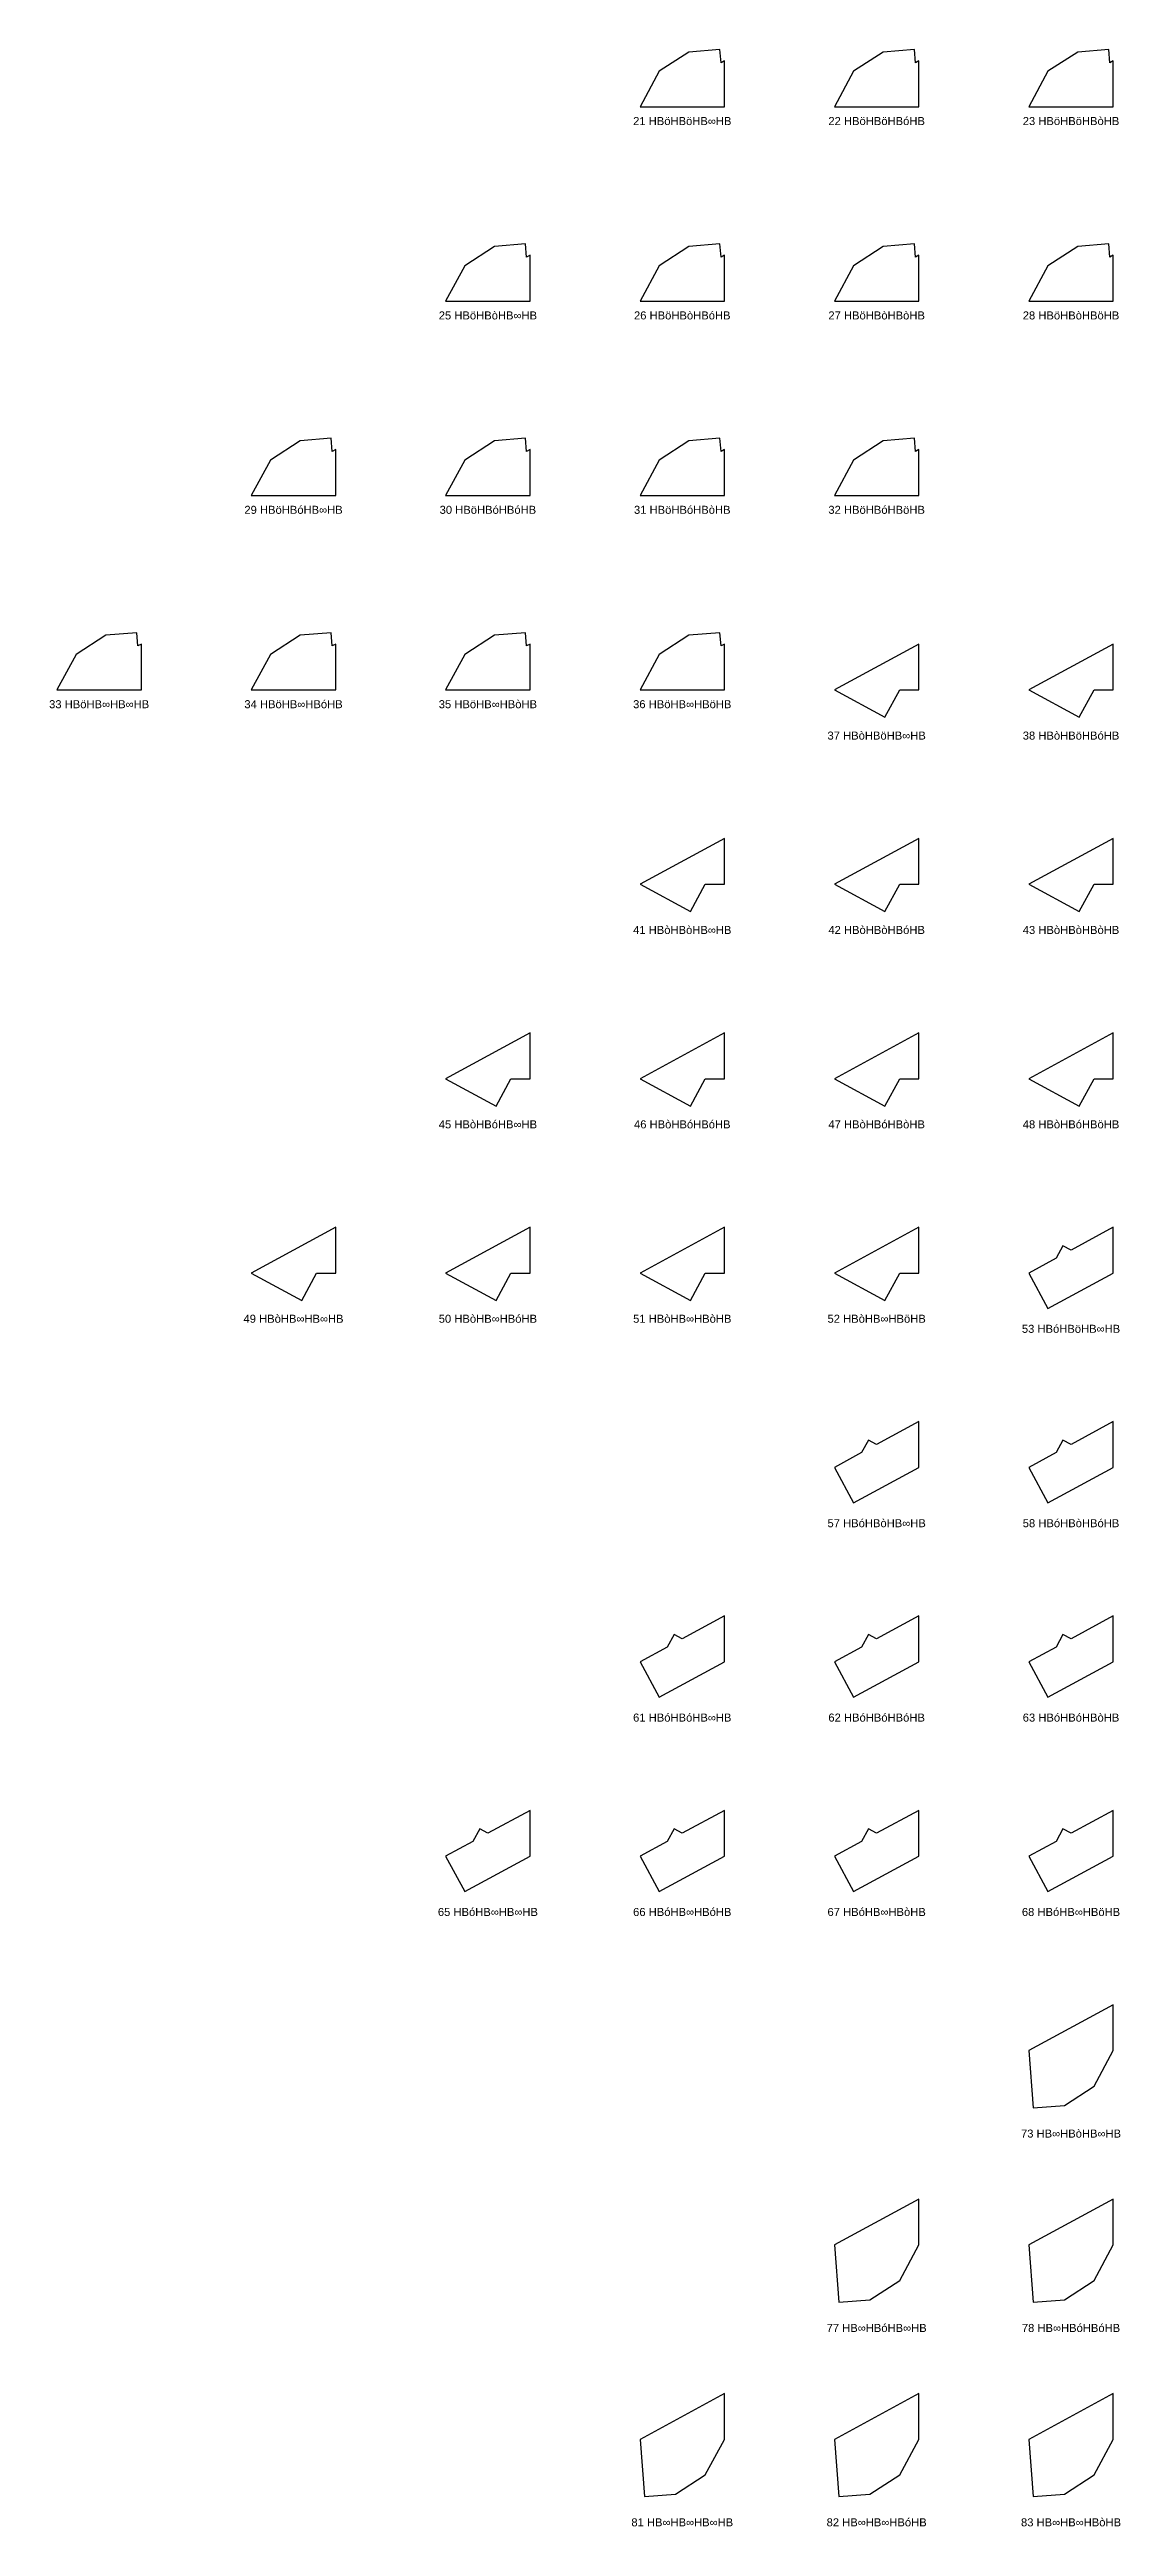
# Model space of a CAD drawing. Header units: millimetres. Extents: x 122552 to 1654769, y -10280102 to 62068.
# Drawn here: x 1240145 to 1386968, y -595730 to -256162 of the extents above; entities that cross this region are included whole.
import ezdxf
from ezdxf.enums import TextEntityAlignment as Align

# ---------------------------------------------------------------- set-up
doc = ezdxf.new("R2010")
doc.units = ezdxf.units.MM
doc.styles.add('Arial', font='arial_0.ttf')

msp = doc.modelspace()

# ---------------------------------------------------------------- texts
at = {"style": 'Arial'}
for s, p in [('21 HBöHBöHB∞HB', (1326892, -265965)), ('22 HBöHBöHBóHB', (1353541, -265965)), ('23 HBöHBöHBòHB', (1380190, -265965)), ('25 HBöHBòHB∞HB', (1300244, -292614)), ('26 HBöHBòHBóHB', (1326892, -292614)), ('27 HBöHBòHBòHB', (1353541, -292614)), ('28 HBöHBòHBöHB', (1380190, -292614)), ('29 HBöHBóHB∞HB', (1273595, -319263)), ('30 HBöHBóHBóHB', (1300244, -319263)), ('31 HBöHBóHBòHB', (1326892, -319263)), ('32 HBöHBóHBöHB', (1353541, -319263)), ('33 HBöHB∞HB∞HB', (1246946, -345911)), ('34 HBöHB∞HBóHB', (1273595, -345911)), ('35 HBöHB∞HBòHB', (1300244, -345911)), ('36 HBöHB∞HBöHB', (1326892, -345911)), ('37 HBòHBöHB∞HB', (1353541, -350214)), ('38 HBòHBöHBóHB', (1380190, -350214)), ('41 HBòHBòHB∞HB', (1326892, -376862)), ('42 HBòHBòHBóHB', (1353541, -376862)), ('43 HBòHBòHBòHB', (1380190, -376862)), ('45 HBòHBóHB∞HB', (1300244, -403511)), ('46 HBòHBóHBóHB', (1326892, -403511)), ('47 HBòHBóHBòHB', (1353541, -403511)), ('48 HBòHBóHBöHB', (1380190, -403511)), ('49 HBòHB∞HB∞HB', (1273595, -430160)), ('50 HBòHB∞HBóHB', (1300244, -430160)), ('51 HBòHB∞HBòHB', (1326892, -430160)), ('52 HBòHB∞HBöHB', (1353541, -430160)), ('53 HBóHBöHB∞HB', (1380190, -431541)), ('57 HBóHBòHB∞HB', (1353541, -458190)), ('58 HBóHBòHBóHB', (1380190, -458190)), ('61 HBóHBóHB∞HB', (1326892, -484838)), ('62 HBóHBóHBóHB', (1353541, -484838)), ('63 HBóHBóHBòHB', (1380190, -484838)), ('65 HBóHB∞HB∞HB', (1300244, -511487)), ('66 HBóHB∞HBóHB', (1326892, -511487)), ('67 HBóHB∞HBòHB', (1353541, -511487)), ('68 HBóHB∞HBöHB', (1380190, -511487)), ('73 HB∞HBòHB∞HB', (1380190, -541867)), ('77 HB∞HBóHB∞HB', (1353541, -568516)), ('78 HB∞HBóHBóHB', (1380190, -568516)), ('81 HB∞HB∞HB∞HB', (1326892, -595164)), ('82 HB∞HB∞HBóHB', (1353541, -595164)), ('83 HB∞HB∞HBòHB', (1380190, -595164))]:
    msp.add_text(s, height=1100, dxfattribs=at).set_placement(p, align=Align.MIDDLE_CENTER)

# ---------------------------------------------------------------- linework, layer by layer
for points in [[(1332686, -264005), (1332686, -257716), (1332208, -257976), (1332064, -256162), (1327808, -256500), (1323735, -259147), (1321099, -264005)], [(1359335, -264005), (1359335, -257716), (1358856, -257976), (1358713, -256162), (1354456, -256500), (1350384, -259147), (1347747, -264005)], [(1385983, -264005), (1385983, -257716), (1385505, -257976), (1385361, -256162), (1381105, -256500), (1377032, -259147), (1374396, -264005)], [(1306037, -290653), (1306037, -284365), (1305559, -284625), (1305415, -282811), (1301159, -283148), (1297086, -285796), (1294450, -290653)], [(1332686, -290653), (1332686, -284365), (1332208, -284625), (1332064, -282811), (1327808, -283148), (1323735, -285796), (1321099, -290653)], [(1359335, -290653), (1359335, -284365), (1358856, -284625), (1358713, -282811), (1354456, -283148), (1350384, -285796), (1347747, -290653)], [(1385983, -290653), (1385983, -284365), (1385505, -284625), (1385361, -282811), (1381105, -283148), (1377032, -285796), (1374396, -290653)], [(1279389, -317302), (1279389, -311014), (1278910, -311273), (1278767, -309460), (1274510, -309797), (1270438, -312444), (1267801, -317302)], [(1306037, -317302), (1306037, -311014), (1305559, -311273), (1305415, -309460), (1301159, -309797), (1297086, -312444), (1294450, -317302)], [(1332686, -317302), (1332686, -311014), (1332208, -311273), (1332064, -309460), (1327808, -309797), (1323735, -312444), (1321099, -317302)], [(1359335, -317302), (1359335, -311014), (1358856, -311273), (1358713, -309460), (1354456, -309797), (1350384, -312444), (1347747, -317302)], [(1252740, -343951), (1252740, -337662), (1252262, -337922), (1252118, -336108), (1247862, -336446), (1243789, -339093), (1241153, -343951)], [(1279389, -343951), (1279389, -337662), (1278910, -337922), (1278767, -336108), (1274510, -336446), (1270438, -339093), (1267801, -343951)], [(1306037, -343951), (1306037, -337662), (1305559, -337922), (1305415, -336108), (1301159, -336446), (1297086, -339093), (1294450, -343951)], [(1332686, -343951), (1332686, -337662), (1332208, -337922), (1332064, -336108), (1327808, -336446), (1323735, -339093), (1321099, -343951)], [(1356698, -343951), (1359335, -343951), (1359335, -337662), (1347747, -343951), (1354662, -347703)], [(1383347, -343951), (1385983, -343951), (1385983, -337662), (1374396, -343951), (1381311, -347703)], [(1330050, -370599), (1332686, -370599), (1332686, -364311), (1321099, -370599), (1328013, -374352)], [(1356698, -370599), (1359335, -370599), (1359335, -364311), (1347747, -370599), (1354662, -374352)], [(1383347, -370599), (1385983, -370599), (1385983, -364311), (1374396, -370599), (1381311, -374352)], [(1303401, -397248), (1306037, -397248), (1306037, -390960), (1294450, -397248), (1301365, -401001)], [(1330050, -397248), (1332686, -397248), (1332686, -390960), (1321099, -397248), (1328013, -401001)], [(1356698, -397248), (1359335, -397248), (1359335, -390960), (1347747, -397248), (1354662, -401001)], [(1383347, -397248), (1385983, -397248), (1385983, -390960), (1374396, -397248), (1381311, -401001)], [(1276752, -423897), (1279389, -423897), (1279389, -417608), (1267801, -423897), (1274716, -427649)], [(1303401, -423897), (1306037, -423897), (1306037, -417608), (1294450, -423897), (1301365, -427649)], [(1330050, -423897), (1332686, -423897), (1332686, -417608), (1321099, -423897), (1328013, -427649)], [(1356698, -423897), (1359335, -423897), (1359335, -417608), (1347747, -423897), (1354662, -427649)], [(1377032, -428755), (1385983, -423897), (1385983, -417608), (1380190, -420753), (1379069, -420144), (1378133, -421869), (1374396, -423897)], [(1350384, -455403), (1359335, -450545), (1359335, -444257), (1353541, -447401), (1352420, -446793), (1351484, -448518), (1347747, -450545)], [(1377032, -455403), (1385983, -450545), (1385983, -444257), (1380190, -447401), (1379069, -446793), (1378133, -448518), (1374396, -450545)], [(1323735, -482052), (1332686, -477194), (1332686, -470906), (1326892, -474050), (1325771, -473442), (1324835, -475166), (1321099, -477194)], [(1350384, -482052), (1359335, -477194), (1359335, -470906), (1353541, -474050), (1352420, -473442), (1351484, -475166), (1347747, -477194)], [(1377032, -482052), (1385983, -477194), (1385983, -470906), (1380190, -474050), (1379069, -473442), (1378133, -475166), (1374396, -477194)], [(1297086, -508701), (1306037, -503843), (1306037, -497554), (1300244, -500699), (1299123, -500090), (1298187, -501815), (1294450, -503843)], [(1323735, -508701), (1332686, -503843), (1332686, -497554), (1326892, -500699), (1325771, -500090), (1324835, -501815), (1321099, -503843)], [(1350384, -508701), (1359335, -503843), (1359335, -497554), (1353541, -500699), (1352420, -500090), (1351484, -501815), (1347747, -503843)], [(1377032, -508701), (1385983, -503843), (1385983, -497554), (1380190, -500699), (1379069, -500090), (1378133, -501815), (1374396, -503843)], [(1385983, -524203), (1374396, -530491), (1375018, -538334), (1379274, -537997), (1383347, -535349), (1385983, -530491)], [(1359335, -550852), (1347747, -557140), (1348369, -564983), (1352625, -564645), (1356698, -561998), (1359335, -557140)], [(1385983, -550852), (1374396, -557140), (1375018, -564983), (1379274, -564645), (1383347, -561998), (1385983, -557140)], [(1332686, -577500), (1321099, -583789), (1321721, -591631), (1325977, -591294), (1330050, -588647), (1332686, -583789)], [(1359335, -577500), (1347747, -583789), (1348369, -591631), (1352625, -591294), (1356698, -588647), (1359335, -583789)], [(1385983, -577500), (1374396, -583789), (1375018, -591631), (1379274, -591294), (1383347, -588647), (1385983, -583789)]]:
    msp.add_lwpolyline(points, close=True)

msp.set_redraw_order([(e.dxf.handle, doc.entitydb.next_handle()) for e in msp.query("TEXT MTEXT ATTDEF DIMENSION ARC_DIMENSION")])  # texts and dimensions are drawn at this point

doc.saveas('drawing.dxf')
